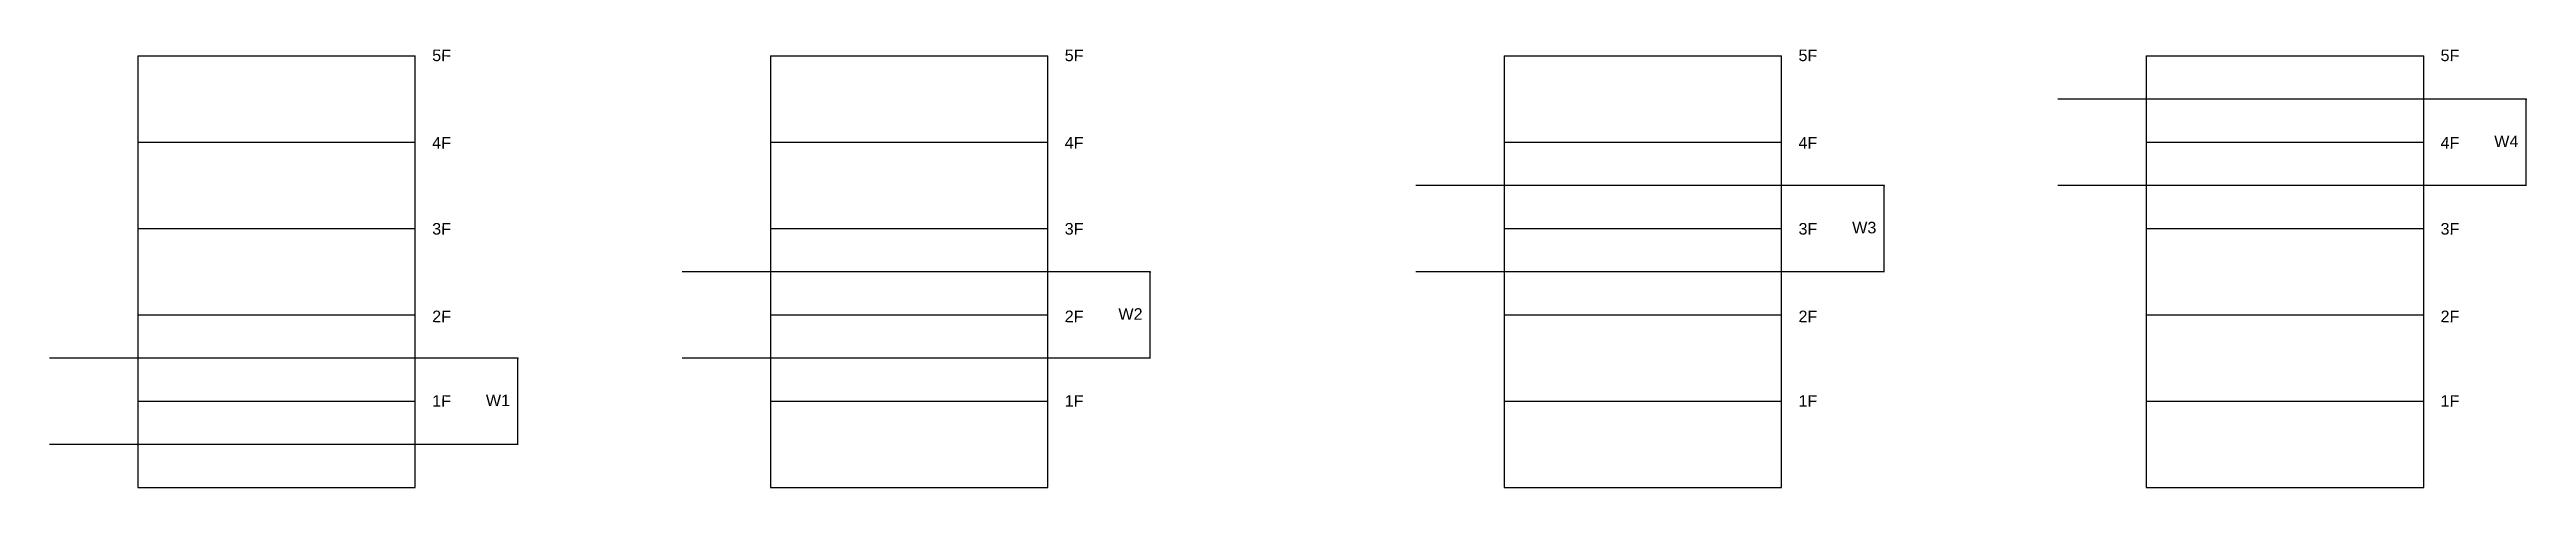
# Model space of a CAD drawing. Header units: inches. Extents: x 115570 to 265311, y 61168 to 314550.
# Drawn here: x 175090 to 178303, y 72481 to 73049 of the extents above; entities that cross this region are included whole.
import ezdxf

# ---------------------------------------------------------------- set-up
doc = ezdxf.new("R2010")
doc.units = ezdxf.units.IN
doc.header["$MEASUREMENT"] = 0
doc.layers.get('0').update_dxf_attribs({"lineweight": 25})
doc.styles.add('arial.', font='arial.ttf')
doc.styles.get("Standard").update_dxf_attribs({"font": 'arial.ttf'})

msp = doc.modelspace()

# ---------------------------------------------------------------- texts
at = {"char_height": 15, "width": 254.7349, "attachment_point": 1, "rotation": 359.69097}
for s, insert in [('5F', (175586.32, 73049.09)), ('5F', (176406.92, 73049.09)), ('5F', (177358.9, 73049.09)), ('5F', (178191.88, 73049.09)), ('4F', (175586.32, 72935.75)), ('4F', (176406.92, 72935.75)), ('4F', (177358.9, 72935.75)), ('4F', (178191.88, 72935.75)), ('3F', (175586.32, 72824.1)), ('3F', (176406.92, 72824.1)), ('3F', (177358.9, 72824.1)), ('3F', (178191.88, 72824.1)), ('2F', (175586.32, 72710.48)), ('2F', (176406.92, 72710.48)), ('2F', (177358.9, 72710.48)), ('2F', (178191.88, 72710.48)), ('1F', (175586.32, 72600.8)), ('1F', (176406.92, 72600.8)), ('1F', (177358.9, 72600.8)), ('1F', (178191.88, 72600.8))]:
    msp.add_mtext(s, dxfattribs=dict(at, insert=insert))
at = {"color": 7, "char_height": 4, "attachment_point": 5, "style": 'arial.'}
for s, insert in [('\\A1;{\\H3.75x;W4}', (178277.19, 72930.04)), ('\\A1;{\\H3.75x;W3}', (177444.21, 72818.04)), ('\\A1;{\\H3.75x;W2}', (176492.23, 72706.04)), ('\\A1;{\\H3.75x;W1}', (175671.63, 72594.04))]:
    msp.add_mtext(s, dxfattribs=dict(at, insert=insert))

# ---------------------------------------------------------------- blocks, each defined once
blk = doc.blocks.new('_Dot')
at = {"color": 0, "linetype": 'ByBlock', "lineweight": -2}
blk.add_line((-0.5, 0), (-1, 0), dxfattribs=at)
at = {"color": 0, "linetype": 'ByBlock', "const_width": 0.5}
blk.add_lwpolyline([(-0.25, 0, 1), (0.25, 0, 1)], format="xyb", close=True, dxfattribs=at)

# ---------------------------------------------------------------- linework, layer by layer
for p, q in [((175204.42, 73041.07), (175204.42, 72929.07)), ((175204.42, 73041.07), (175564.42, 73041.07)), ((175564.42, 72929.07), (175564.42, 73041.07)), ((176025.03, 73041.07), (176025.03, 72929.07)), ((176025.03, 73041.07), (176385.03, 73041.07)), ((176385.03, 72929.07), (176385.03, 73041.07)), ((176977.01, 73041.07), (176977.01, 72929.07)), ((176977.01, 73041.07), (177337.01, 73041.07)), ((177337.01, 72929.07), (177337.01, 73041.07)), ((177809.99, 73041.07), (177809.99, 72929.07)), ((177809.99, 73041.07), (178169.99, 73041.07)), ((178169.99, 72929.07), (178169.99, 73041.07)), ((178302.8, 72985.07), (178303.3, 72985.07)), ((175204.42, 72929.07), (175204.42, 72817.07)), ((175204.42, 72929.07), (175564.42, 72929.07)), ((175204.42, 72929.07), (175564.42, 72929.07)), ((175564.42, 72817.07), (175564.42, 72929.07)), ((176025.03, 72929.07), (176025.03, 72817.07)), ((176025.03, 72929.07), (176385.03, 72929.07)), ((176025.03, 72929.07), (176385.03, 72929.07)), ((176385.03, 72817.07), (176385.03, 72929.07)), ((176977.01, 72929.07), (176977.01, 72817.07)), ((176977.01, 72929.07), (177337.01, 72929.07)), ((176977.01, 72929.07), (177337.01, 72929.07)), ((177337.01, 72817.07), (177337.01, 72929.07)), ((177809.99, 72929.07), (177809.99, 72817.07)), ((177809.99, 72929.07), (178169.99, 72929.07)), ((177809.99, 72929.07), (178169.99, 72929.07)), ((178169.99, 72817.07), (178169.99, 72929.07)), ((177469.81, 72873.07), (177470.31, 72873.07)), ((178302.8, 72873.07), (178303.3, 72873.07)), ((175204.42, 72817.07), (175204.42, 72705.07)), ((175204.42, 72817.07), (175564.42, 72817.07)), ((175204.42, 72817.07), (175564.42, 72817.07)), ((175564.42, 72705.07), (175564.42, 72817.07)), ((176025.03, 72817.07), (176025.03, 72705.07)), ((176025.03, 72817.07), (176385.03, 72817.07)), ((176025.03, 72817.07), (176385.03, 72817.07)), ((176385.03, 72705.07), (176385.03, 72817.07)), ((176977.01, 72817.07), (176977.01, 72705.07)), ((176977.01, 72817.07), (177337.01, 72817.07)), ((176977.01, 72817.07), (177337.01, 72817.07)), ((177337.01, 72705.07), (177337.01, 72817.07)), ((177809.99, 72817.07), (177809.99, 72705.07)), ((177809.99, 72817.07), (178169.99, 72817.07)), ((177809.99, 72817.07), (178169.99, 72817.07)), ((178169.99, 72705.07), (178169.99, 72817.07)), ((176517.84, 72761.07), (176518.34, 72761.07)), ((177469.81, 72761.07), (177470.31, 72761.07)), ((175204.42, 72705.07), (175204.42, 72593.07)), ((175204.42, 72705.07), (175564.42, 72705.07)), ((175204.42, 72705.07), (175564.42, 72705.07)), ((175564.42, 72593.07), (175564.42, 72705.07)), ((176025.03, 72705.07), (176025.03, 72593.07)), ((176025.03, 72705.07), (176385.03, 72705.07)), ((176025.03, 72705.07), (176385.03, 72705.07)), ((176385.03, 72593.07), (176385.03, 72705.07)), ((176977.01, 72705.07), (176977.01, 72593.07)), ((176977.01, 72705.07), (177337.01, 72705.07)), ((176977.01, 72705.07), (177337.01, 72705.07)), ((177337.01, 72593.07), (177337.01, 72705.07)), ((177809.99, 72705.07), (177809.99, 72593.07)), ((177809.99, 72705.07), (178169.99, 72705.07)), ((177809.99, 72705.07), (178169.99, 72705.07)), ((178169.99, 72593.07), (178169.99, 72705.07)), ((175697.23, 72649.07), (175697.73, 72649.07)), ((176517.84, 72649.07), (176518.34, 72649.07)), ((175204.42, 72593.07), (175204.42, 72481.07)), ((175204.42, 72593.07), (175564.42, 72593.07)), ((175204.42, 72593.07), (175564.42, 72593.07)), ((175564.42, 72481.07), (175564.42, 72593.07)), ((176025.03, 72593.07), (176025.03, 72481.07)), ((176025.03, 72593.07), (176385.03, 72593.07)), ((176025.03, 72593.07), (176385.03, 72593.07)), ((176385.03, 72481.07), (176385.03, 72593.07)), ((176977.01, 72593.07), (176977.01, 72481.07)), ((176977.01, 72593.07), (177337.01, 72593.07)), ((176977.01, 72593.07), (177337.01, 72593.07)), ((177337.01, 72481.07), (177337.01, 72593.07)), ((177809.99, 72593.07), (177809.99, 72481.07)), ((177809.99, 72593.07), (178169.99, 72593.07)), ((177809.99, 72593.07), (178169.99, 72593.07)), ((178169.99, 72481.07), (178169.99, 72593.07)), ((175697.23, 72537.07), (175697.73, 72537.07)), ((175204.42, 72481.07), (175564.42, 72481.07)), ((176025.03, 72481.07), (176385.03, 72481.07)), ((176977.01, 72481.07), (177337.01, 72481.07)), ((177809.99, 72481.07), (178169.99, 72481.07))]:
    msp.add_line(p, q)
at = {"color": 4}
for p, q in [((177695.42, 72985.07), (178302.8, 72985.07)), ((178302.8, 72874.07), (178302.8, 72984.07)), ((177469.81, 72762.07), (177469.81, 72872.07)), ((177695.42, 72873.07), (178302.8, 72873.07)), ((176517.84, 72650.07), (176517.84, 72760.07)), ((175697.23, 72538.07), (175697.23, 72648.07))]:
    msp.add_line(p, q, dxfattribs=at)
at = {"color": 3}
for p, q in [((176862.44, 72873.07), (177469.81, 72873.07)), ((176862.44, 72761.07), (177469.81, 72761.07))]:
    msp.add_line(p, q, dxfattribs=at)
at = {"color": 2}
for p, q in [((175910.46, 72761.07), (176517.84, 72761.07)), ((175910.46, 72649.07), (176517.84, 72649.07))]:
    msp.add_line(p, q, dxfattribs=at)
at = {"color": 1}
for p, q in [((175089.86, 72649.07), (175697.23, 72649.07)), ((175089.86, 72537.07), (175697.23, 72537.07))]:
    msp.add_line(p, q, dxfattribs=at)

# ---------------------------------------------------------------- block references
at = {"color": 4}
for p, rotation in [((178302.8, 72985.07), 90), ((177469.81, 72873.07), 90), ((178302.8, 72873.07), 270), ((176517.84, 72761.07), 90), ((177469.81, 72761.07), 270), ((175697.23, 72649.07), 90), ((176517.84, 72649.07), 270), ((175697.23, 72537.07), 270)]:
    msp.add_blockref('_Dot', p, dxfattribs=dict(at, rotation=rotation))

msp.set_redraw_order([(e.dxf.handle, doc.entitydb.next_handle()) for e in msp.query("TEXT MTEXT ATTDEF DIMENSION ARC_DIMENSION")])  # texts and dimensions are drawn at this point

doc.saveas('drawing.dxf')
